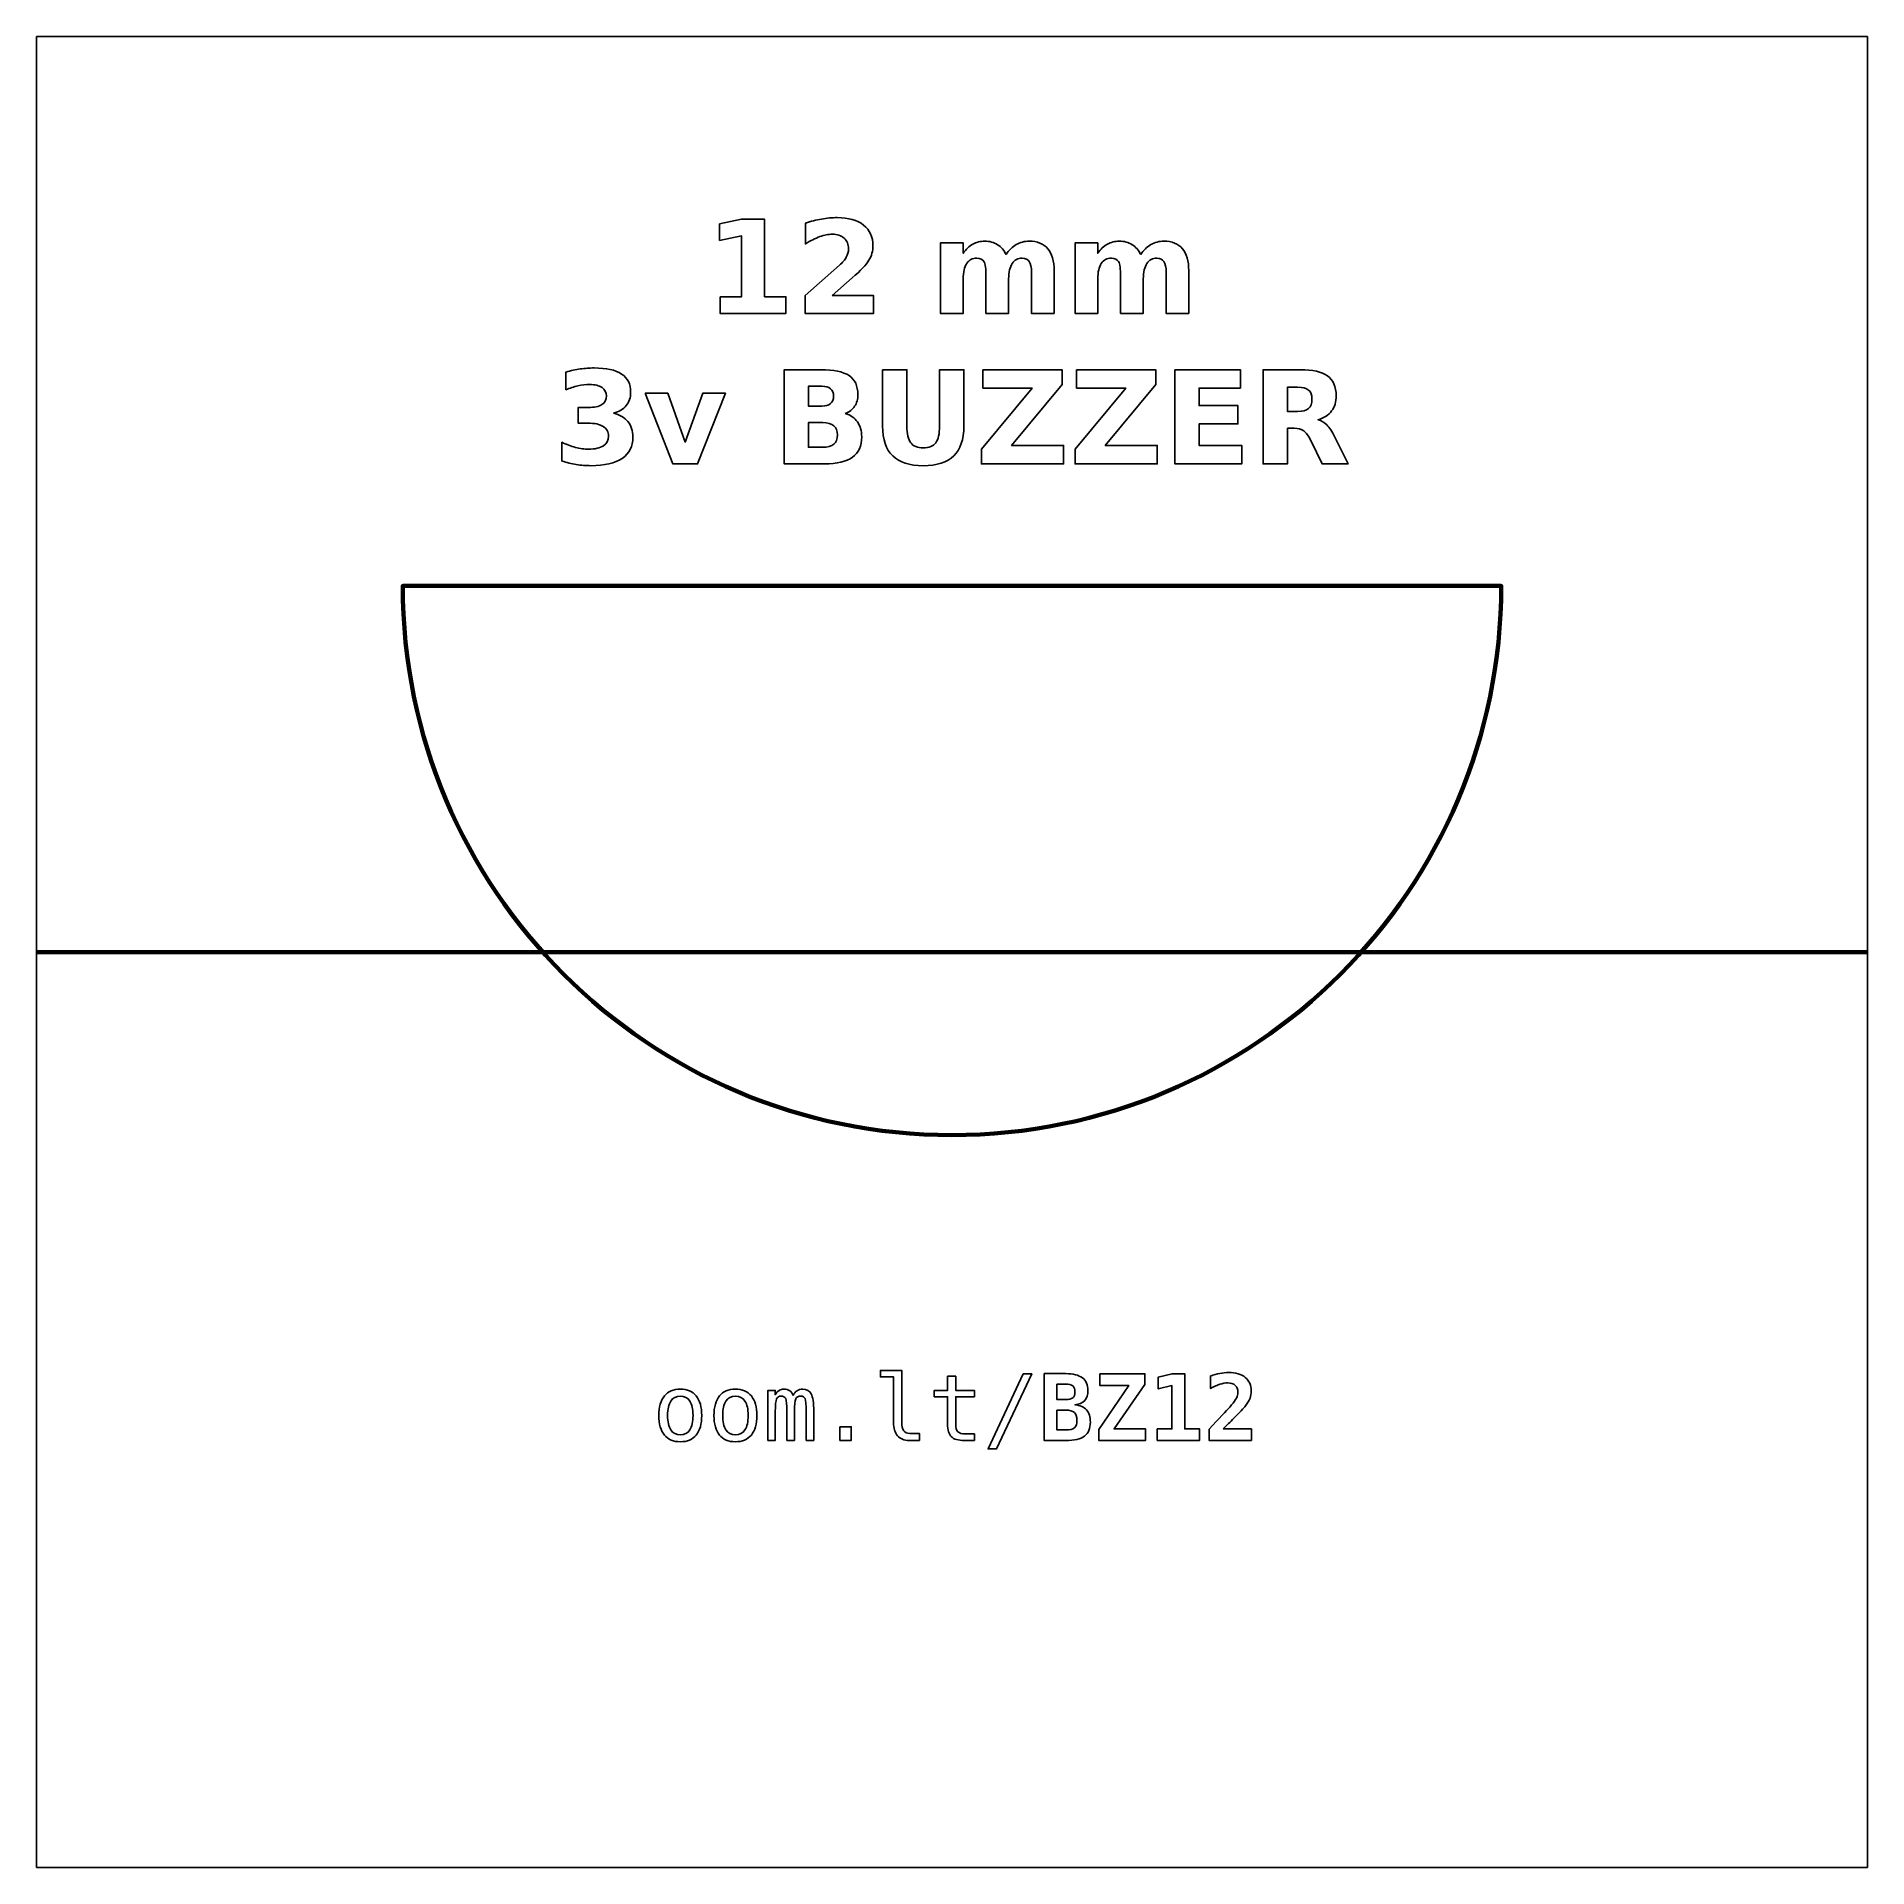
# Model space of a CAD drawing. Header units: centimetres. Extents: x -11.5 to -9.5, y -15.85 to -13.85.
import ezdxf

# ---------------------------------------------------------------- set-up
doc = ezdxf.new("R2010")
doc.units = ezdxf.units.CM
doc.header["$MEASUREMENT"] = 0
doc.layers.add('Layer 1', color=7, linetype='Continuous')

msp = doc.modelspace()

# ---------------------------------------------------------------- linework, layer by layer
at = {"layer": 'Layer 1', "color": 7}
msp.add_open_spline([(-11.5, -13.85), (-11.5, -13.85), (-9.5, -13.85), (-9.5, -13.85), (-9.5, -13.85), (-9.5, -13.85), (-9.5, -15.85), (-9.5, -15.85), (-9.5, -15.85), (-9.5, -15.85), (-11.5, -15.85), (-11.5, -15.85), (-11.5, -15.85), (-11.5, -15.85), (-11.5, -13.85), (-11.5, -13.85)], degree=3, knots=[0, 0, 0, 0, 0.25, 0.25, 0.25, 0.25, 0.5, 0.5, 0.5, 0.5, 0.75, 0.75, 0.75, 0.75, 1, 1, 1, 1], dxfattribs=at)
at = {"layer": 'Layer 1', "color": 250}
for points, knots in [([(-10.75327, -14.13415), (-10.75327, -14.13415), (-10.72984, -14.13415), (-10.72984, -14.13415), (-10.72984, -14.13415), (-10.72984, -14.13415), (-10.72984, -14.06766), (-10.72984, -14.06766), (-10.72984, -14.06766), (-10.72984, -14.06766), (-10.75388, -14.07263), (-10.75388, -14.07263), (-10.75388, -14.07263), (-10.75388, -14.07263), (-10.75388, -14.05456), (-10.75388, -14.05456), (-10.75388, -14.05456), (-10.75388, -14.05456), (-10.72998, -14.0496), (-10.72998, -14.0496), (-10.72998, -14.0496), (-10.72998, -14.0496), (-10.70477, -14.0496), (-10.70477, -14.0496), (-10.70477, -14.0496), (-10.70477, -14.0496), (-10.70477, -14.13415), (-10.70477, -14.13415), (-10.70477, -14.13415), (-10.70477, -14.13415), (-10.68135, -14.13415), (-10.68135, -14.13415), (-10.68135, -14.13415), (-10.68135, -14.13415), (-10.68135, -14.15247), (-10.68135, -14.15247), (-10.68135, -14.15247), (-10.68135, -14.15247), (-10.75327, -14.15247), (-10.75327, -14.15247), (-10.75327, -14.15247), (-10.75327, -14.15247), (-10.75327, -14.13415), (-10.75327, -14.13415)], [0, 0, 0, 0, 0.0909091, 0.0909091, 0.0909091, 0.0909091, 0.1818182, 0.1818182, 0.1818182, 0.1818182, 0.2727273, 0.2727273, 0.2727273, 0.2727273, 0.3636364, 0.3636364, 0.3636364, 0.3636364, 0.4545455, 0.4545455, 0.4545455, 0.4545455, 0.5454545, 0.5454545, 0.5454545, 0.5454545, 0.6363636, 0.6363636, 0.6363636, 0.6363636, 0.7272727, 0.7272727, 0.7272727, 0.7272727, 0.8181818, 0.8181818, 0.8181818, 0.8181818, 0.9090909, 0.9090909, 0.9090909, 0.9090909, 1, 1, 1, 1]), ([(-10.63095, -14.13297), (-10.63095, -14.13297), (-10.58567, -14.13297), (-10.58567, -14.13297), (-10.58567, -14.13297), (-10.58567, -14.13297), (-10.58567, -14.15247), (-10.58567, -14.15247), (-10.58567, -14.15247), (-10.58567, -14.15247), (-10.66044, -14.15247), (-10.66044, -14.15247), (-10.66044, -14.15247), (-10.66044, -14.15247), (-10.66044, -14.13297), (-10.66044, -14.13297), (-10.66044, -14.13297), (-10.66044, -14.13297), (-10.62288, -14.09984), (-10.62288, -14.09984), (-10.62288, -14.09984), (-10.61952, -14.0968), (-10.61705, -14.09384), (-10.61545, -14.09095), (-10.61545, -14.09095), (-10.61383, -14.08805), (-10.61303, -14.08504), (-10.61303, -14.08191), (-10.61303, -14.08191), (-10.61303, -14.07709), (-10.61465, -14.07321), (-10.61789, -14.07027), (-10.61789, -14.07027), (-10.62112, -14.06733), (-10.62542, -14.06588), (-10.63081, -14.06588), (-10.63081, -14.06588), (-10.63494, -14.06588), (-10.63946, -14.06677), (-10.64438, -14.06853), (-10.64438, -14.06853), (-10.64929, -14.0703), (-10.65456, -14.07293), (-10.66016, -14.07641), (-10.66016, -14.07641), (-10.66016, -14.07641), (-10.66016, -14.05381), (-10.66016, -14.05381), (-10.66016, -14.05381), (-10.65418, -14.05184), (-10.64828, -14.05033), (-10.64245, -14.0493), (-10.64245, -14.0493), (-10.63661, -14.04826), (-10.6309, -14.04774), (-10.62528, -14.04774), (-10.62528, -14.04774), (-10.61298, -14.04774), (-10.60341, -14.05045), (-10.59659, -14.05588), (-10.59659, -14.05588), (-10.58977, -14.06129), (-10.58636, -14.06884), (-10.58636, -14.07855), (-10.58636, -14.07855), (-10.58636, -14.08415), (-10.58781, -14.08937), (-10.59071, -14.09422), (-10.59071, -14.09422), (-10.5936, -14.09906), (-10.59969, -14.10555), (-10.60896, -14.11369), (-10.60896, -14.11369), (-10.60896, -14.11369), (-10.63095, -14.13297), (-10.63095, -14.13297)], [0, 0, 0, 0, 0.0526316, 0.0526316, 0.0526316, 0.0526316, 0.1052632, 0.1052632, 0.1052632, 0.1052632, 0.1578947, 0.1578947, 0.1578947, 0.1578947, 0.2105263, 0.2105263, 0.2105263, 0.2105263, 0.2631579, 0.2631579, 0.2631579, 0.2631579, 0.3157895, 0.3157895, 0.3157895, 0.3157895, 0.3684211, 0.3684211, 0.3684211, 0.3684211, 0.4210526, 0.4210526, 0.4210526, 0.4210526, 0.4736842, 0.4736842, 0.4736842, 0.4736842, 0.5263158, 0.5263158, 0.5263158, 0.5263158, 0.5789474, 0.5789474, 0.5789474, 0.5789474, 0.6315789, 0.6315789, 0.6315789, 0.6315789, 0.6842105, 0.6842105, 0.6842105, 0.6842105, 0.7368421, 0.7368421, 0.7368421, 0.7368421, 0.7894737, 0.7894737, 0.7894737, 0.7894737, 0.8421053, 0.8421053, 0.8421053, 0.8421053, 0.8947368, 0.8947368, 0.8947368, 0.8947368, 0.9473684, 0.9473684, 0.9473684, 0.9473684, 1, 1, 1, 1]), ([(-10.44092, -14.08812), (-10.43779, -14.08335), (-10.4341, -14.0797), (-10.42979, -14.07721), (-10.42979, -14.07721), (-10.42549, -14.07469), (-10.42079, -14.07345), (-10.41564, -14.07345), (-10.41564, -14.07345), (-10.40677, -14.07345), (-10.40002, -14.07618), (-10.39539, -14.08166), (-10.39539, -14.08166), (-10.39075, -14.08711), (-10.38842, -14.09506), (-10.38842, -14.10548), (-10.38842, -14.10548), (-10.38842, -14.10548), (-10.38842, -14.15247), (-10.38842, -14.15247), (-10.38842, -14.15247), (-10.38842, -14.15247), (-10.41324, -14.15247), (-10.41324, -14.15247), (-10.41324, -14.15247), (-10.41324, -14.15247), (-10.41324, -14.11223), (-10.41324, -14.11223), (-10.41324, -14.11223), (-10.41319, -14.11164), (-10.41317, -14.11103), (-10.41314, -14.11037), (-10.41314, -14.11037), (-10.41312, -14.10974), (-10.4131, -14.10882), (-10.4131, -14.10762), (-10.4131, -14.10762), (-10.4131, -14.10216), (-10.41389, -14.09819), (-10.41552, -14.09574), (-10.41552, -14.09574), (-10.41712, -14.09327), (-10.4197, -14.09205), (-10.42328, -14.09205), (-10.42328, -14.09205), (-10.42798, -14.09205), (-10.43158, -14.09398), (-10.43414, -14.09784), (-10.43414, -14.09784), (-10.43668, -14.10169), (-10.438, -14.10727), (-10.4381, -14.11458), (-10.4381, -14.11458), (-10.4381, -14.11458), (-10.4381, -14.15247), (-10.4381, -14.15247), (-10.4381, -14.15247), (-10.4381, -14.15247), (-10.46291, -14.15247), (-10.46291, -14.15247), (-10.46291, -14.15247), (-10.46291, -14.15247), (-10.46291, -14.11223), (-10.46291, -14.11223), (-10.46291, -14.11223), (-10.46291, -14.10369), (-10.46364, -14.09819), (-10.46512, -14.09574), (-10.46512, -14.09574), (-10.46658, -14.09327), (-10.46919, -14.09205), (-10.47295, -14.09205), (-10.47295, -14.09205), (-10.4777, -14.09205), (-10.48135, -14.094), (-10.48391, -14.09788), (-10.48391, -14.09788), (-10.48647, -14.10176), (-10.48777, -14.10729), (-10.48777, -14.11451), (-10.48777, -14.11451), (-10.48777, -14.11451), (-10.48777, -14.15247), (-10.48777, -14.15247), (-10.48777, -14.15247), (-10.48777, -14.15247), (-10.51258, -14.15247), (-10.51258, -14.15247), (-10.51258, -14.15247), (-10.51258, -14.15247), (-10.51258, -14.07531), (-10.51258, -14.07531), (-10.51258, -14.07531), (-10.51258, -14.07531), (-10.48777, -14.07531), (-10.48777, -14.07531), (-10.48777, -14.07531), (-10.48777, -14.07531), (-10.48777, -14.08662), (-10.48777, -14.08662), (-10.48777, -14.08662), (-10.48473, -14.08224), (-10.48125, -14.07898), (-10.47732, -14.07676), (-10.47732, -14.07676), (-10.4734, -14.07455), (-10.46907, -14.07345), (-10.46434, -14.07345), (-10.46434, -14.07345), (-10.45903, -14.07345), (-10.4543, -14.07474), (-10.45023, -14.07731), (-10.45023, -14.07731), (-10.44614, -14.07989), (-10.44303, -14.08349), (-10.44092, -14.08812)], [0, 0, 0, 0, 0.0344828, 0.0344828, 0.0344828, 0.0344828, 0.0689655, 0.0689655, 0.0689655, 0.0689655, 0.1034483, 0.1034483, 0.1034483, 0.1034483, 0.137931, 0.137931, 0.137931, 0.137931, 0.1724138, 0.1724138, 0.1724138, 0.1724138, 0.2068966, 0.2068966, 0.2068966, 0.2068966, 0.2413793, 0.2413793, 0.2413793, 0.2413793, 0.2758621, 0.2758621, 0.2758621, 0.2758621, 0.3103448, 0.3103448, 0.3103448, 0.3103448, 0.3448276, 0.3448276, 0.3448276, 0.3448276, 0.3793103, 0.3793103, 0.3793103, 0.3793103, 0.4137931, 0.4137931, 0.4137931, 0.4137931, 0.4482759, 0.4482759, 0.4482759, 0.4482759, 0.4827586, 0.4827586, 0.4827586, 0.4827586, 0.5172414, 0.5172414, 0.5172414, 0.5172414, 0.5517241, 0.5517241, 0.5517241, 0.5517241, 0.5862069, 0.5862069, 0.5862069, 0.5862069, 0.6206897, 0.6206897, 0.6206897, 0.6206897, 0.6551724, 0.6551724, 0.6551724, 0.6551724, 0.6896552, 0.6896552, 0.6896552, 0.6896552, 0.7241379, 0.7241379, 0.7241379, 0.7241379, 0.7586207, 0.7586207, 0.7586207, 0.7586207, 0.7931034, 0.7931034, 0.7931034, 0.7931034, 0.8275862, 0.8275862, 0.8275862, 0.8275862, 0.862069, 0.862069, 0.862069, 0.862069, 0.8965517, 0.8965517, 0.8965517, 0.8965517, 0.9310345, 0.9310345, 0.9310345, 0.9310345, 0.9655172, 0.9655172, 0.9655172, 0.9655172, 1, 1, 1, 1]), ([(-10.29388, -14.08812), (-10.29075, -14.08335), (-10.28706, -14.0797), (-10.28275, -14.07721), (-10.28275, -14.07721), (-10.27845, -14.07469), (-10.27375, -14.07345), (-10.2686, -14.07345), (-10.2686, -14.07345), (-10.25973, -14.07345), (-10.25298, -14.07618), (-10.24835, -14.08166), (-10.24835, -14.08166), (-10.24371, -14.08711), (-10.24138, -14.09506), (-10.24138, -14.10548), (-10.24138, -14.10548), (-10.24138, -14.10548), (-10.24138, -14.15247), (-10.24138, -14.15247), (-10.24138, -14.15247), (-10.24138, -14.15247), (-10.2662, -14.15247), (-10.2662, -14.15247), (-10.2662, -14.15247), (-10.2662, -14.15247), (-10.2662, -14.11223), (-10.2662, -14.11223), (-10.2662, -14.11223), (-10.26615, -14.11164), (-10.26613, -14.11103), (-10.2661, -14.11037), (-10.2661, -14.11037), (-10.26608, -14.10974), (-10.26606, -14.10882), (-10.26606, -14.10762), (-10.26606, -14.10762), (-10.26606, -14.10216), (-10.26685, -14.09819), (-10.26848, -14.09574), (-10.26848, -14.09574), (-10.27008, -14.09327), (-10.27266, -14.09205), (-10.27624, -14.09205), (-10.27624, -14.09205), (-10.28094, -14.09205), (-10.28454, -14.09398), (-10.2871, -14.09784), (-10.2871, -14.09784), (-10.28964, -14.10169), (-10.29096, -14.10727), (-10.29106, -14.11458), (-10.29106, -14.11458), (-10.29106, -14.11458), (-10.29106, -14.15247), (-10.29106, -14.15247), (-10.29106, -14.15247), (-10.29106, -14.15247), (-10.31587, -14.15247), (-10.31587, -14.15247), (-10.31587, -14.15247), (-10.31587, -14.15247), (-10.31587, -14.11223), (-10.31587, -14.11223), (-10.31587, -14.11223), (-10.31587, -14.10369), (-10.3166, -14.09819), (-10.31808, -14.09574), (-10.31808, -14.09574), (-10.31954, -14.09327), (-10.32215, -14.09205), (-10.32591, -14.09205), (-10.32591, -14.09205), (-10.33066, -14.09205), (-10.33431, -14.094), (-10.33687, -14.09788), (-10.33687, -14.09788), (-10.33943, -14.10176), (-10.34073, -14.10729), (-10.34073, -14.11451), (-10.34073, -14.11451), (-10.34073, -14.11451), (-10.34073, -14.15247), (-10.34073, -14.15247), (-10.34073, -14.15247), (-10.34073, -14.15247), (-10.36554, -14.15247), (-10.36554, -14.15247), (-10.36554, -14.15247), (-10.36554, -14.15247), (-10.36554, -14.07531), (-10.36554, -14.07531), (-10.36554, -14.07531), (-10.36554, -14.07531), (-10.34073, -14.07531), (-10.34073, -14.07531), (-10.34073, -14.07531), (-10.34073, -14.07531), (-10.34073, -14.08662), (-10.34073, -14.08662), (-10.34073, -14.08662), (-10.33769, -14.08224), (-10.33421, -14.07898), (-10.33028, -14.07676), (-10.33028, -14.07676), (-10.32636, -14.07455), (-10.32203, -14.07345), (-10.3173, -14.07345), (-10.3173, -14.07345), (-10.31199, -14.07345), (-10.30726, -14.07474), (-10.30319, -14.07731), (-10.30319, -14.07731), (-10.2991, -14.07989), (-10.29599, -14.08349), (-10.29388, -14.08812)], [0, 0, 0, 0, 0.0344828, 0.0344828, 0.0344828, 0.0344828, 0.0689655, 0.0689655, 0.0689655, 0.0689655, 0.1034483, 0.1034483, 0.1034483, 0.1034483, 0.137931, 0.137931, 0.137931, 0.137931, 0.1724138, 0.1724138, 0.1724138, 0.1724138, 0.2068966, 0.2068966, 0.2068966, 0.2068966, 0.2413793, 0.2413793, 0.2413793, 0.2413793, 0.2758621, 0.2758621, 0.2758621, 0.2758621, 0.3103448, 0.3103448, 0.3103448, 0.3103448, 0.3448276, 0.3448276, 0.3448276, 0.3448276, 0.3793103, 0.3793103, 0.3793103, 0.3793103, 0.4137931, 0.4137931, 0.4137931, 0.4137931, 0.4482759, 0.4482759, 0.4482759, 0.4482759, 0.4827586, 0.4827586, 0.4827586, 0.4827586, 0.5172414, 0.5172414, 0.5172414, 0.5172414, 0.5517241, 0.5517241, 0.5517241, 0.5517241, 0.5862069, 0.5862069, 0.5862069, 0.5862069, 0.6206897, 0.6206897, 0.6206897, 0.6206897, 0.6551724, 0.6551724, 0.6551724, 0.6551724, 0.6896552, 0.6896552, 0.6896552, 0.6896552, 0.7241379, 0.7241379, 0.7241379, 0.7241379, 0.7586207, 0.7586207, 0.7586207, 0.7586207, 0.7931034, 0.7931034, 0.7931034, 0.7931034, 0.8275862, 0.8275862, 0.8275862, 0.8275862, 0.862069, 0.862069, 0.862069, 0.862069, 0.8965517, 0.8965517, 0.8965517, 0.8965517, 0.9310345, 0.9310345, 0.9310345, 0.9310345, 0.9655172, 0.9655172, 0.9655172, 0.9655172, 1, 1, 1, 1]), ([(-10.86984, -14.26124), (-10.86292, -14.26303), (-10.85763, -14.26616), (-10.85403, -14.27058), (-10.85403, -14.27058), (-10.85043, -14.27502), (-10.84862, -14.28064), (-10.84862, -14.28749), (-10.84862, -14.28749), (-10.84862, -14.29769), (-10.85253, -14.30545), (-10.86033, -14.31077), (-10.86033, -14.31077), (-10.86814, -14.31606), (-10.87953, -14.31872), (-10.89451, -14.31872), (-10.89451, -14.31872), (-10.8998, -14.31872), (-10.90509, -14.3183), (-10.91041, -14.31745), (-10.91041, -14.31745), (-10.9157, -14.3166), (-10.92094, -14.31531), (-10.92614, -14.31362), (-10.92614, -14.31362), (-10.92614, -14.31362), (-10.92614, -14.29315), (-10.92614, -14.29315), (-10.92614, -14.29315), (-10.92118, -14.29562), (-10.91626, -14.29751), (-10.91137, -14.29878), (-10.91137, -14.29878), (-10.90648, -14.30002), (-10.90166, -14.30066), (-10.89693, -14.30066), (-10.89693, -14.30066), (-10.8899, -14.30066), (-10.88451, -14.29943), (-10.88077, -14.29701), (-10.88077, -14.29701), (-10.87703, -14.29457), (-10.87515, -14.29109), (-10.87515, -14.28652), (-10.87515, -14.28652), (-10.87515, -14.28184), (-10.87708, -14.27829), (-10.88091, -14.27589), (-10.88091, -14.27589), (-10.88475, -14.27347), (-10.89041, -14.27227), (-10.89789, -14.27227), (-10.89789, -14.27227), (-10.89789, -14.27227), (-10.9085, -14.27227), (-10.9085, -14.27227), (-10.9085, -14.27227), (-10.9085, -14.27227), (-10.9085, -14.25517), (-10.9085, -14.25517), (-10.9085, -14.25517), (-10.9085, -14.25517), (-10.89735, -14.25517), (-10.89735, -14.25517), (-10.89735, -14.25517), (-10.89067, -14.25517), (-10.88573, -14.25414), (-10.88247, -14.25204), (-10.88247, -14.25204), (-10.8792, -14.24995), (-10.87757, -14.24678), (-10.87757, -14.24252), (-10.87757, -14.24252), (-10.87757, -14.23857), (-10.87915, -14.23551), (-10.88232, -14.23337), (-10.88232, -14.23337), (-10.8855, -14.23121), (-10.88997, -14.23013), (-10.89575, -14.23013), (-10.89575, -14.23013), (-10.90003, -14.23013), (-10.90434, -14.2306), (-10.90871, -14.23156), (-10.90871, -14.23156), (-10.91306, -14.23252), (-10.91739, -14.23396), (-10.92172, -14.23584), (-10.92172, -14.23584), (-10.92172, -14.23584), (-10.92172, -14.21641), (-10.92172, -14.21641), (-10.92172, -14.21641), (-10.91647, -14.21493), (-10.9113, -14.21383), (-10.90615, -14.2131), (-10.90615, -14.2131), (-10.901, -14.21237), (-10.89597, -14.21199), (-10.891, -14.21199), (-10.891, -14.21199), (-10.87764, -14.21199), (-10.86763, -14.21418), (-10.86099, -14.21858), (-10.86099, -14.21858), (-10.85436, -14.22295), (-10.85105, -14.22956), (-10.85105, -14.23838), (-10.85105, -14.23838), (-10.85105, -14.24438), (-10.85262, -14.24932), (-10.8558, -14.25315), (-10.8558, -14.25315), (-10.85897, -14.25698), (-10.86365, -14.25969), (-10.86984, -14.26124)], [0, 0, 0, 0, 0.0344828, 0.0344828, 0.0344828, 0.0344828, 0.0689655, 0.0689655, 0.0689655, 0.0689655, 0.1034483, 0.1034483, 0.1034483, 0.1034483, 0.137931, 0.137931, 0.137931, 0.137931, 0.1724138, 0.1724138, 0.1724138, 0.1724138, 0.2068966, 0.2068966, 0.2068966, 0.2068966, 0.2413793, 0.2413793, 0.2413793, 0.2413793, 0.2758621, 0.2758621, 0.2758621, 0.2758621, 0.3103448, 0.3103448, 0.3103448, 0.3103448, 0.3448276, 0.3448276, 0.3448276, 0.3448276, 0.3793103, 0.3793103, 0.3793103, 0.3793103, 0.4137931, 0.4137931, 0.4137931, 0.4137931, 0.4482759, 0.4482759, 0.4482759, 0.4482759, 0.4827586, 0.4827586, 0.4827586, 0.4827586, 0.5172414, 0.5172414, 0.5172414, 0.5172414, 0.5517241, 0.5517241, 0.5517241, 0.5517241, 0.5862069, 0.5862069, 0.5862069, 0.5862069, 0.6206897, 0.6206897, 0.6206897, 0.6206897, 0.6551724, 0.6551724, 0.6551724, 0.6551724, 0.6896552, 0.6896552, 0.6896552, 0.6896552, 0.7241379, 0.7241379, 0.7241379, 0.7241379, 0.7586207, 0.7586207, 0.7586207, 0.7586207, 0.7931034, 0.7931034, 0.7931034, 0.7931034, 0.8275862, 0.8275862, 0.8275862, 0.8275862, 0.862069, 0.862069, 0.862069, 0.862069, 0.8965517, 0.8965517, 0.8965517, 0.8965517, 0.9310345, 0.9310345, 0.9310345, 0.9310345, 0.9655172, 0.9655172, 0.9655172, 0.9655172, 1, 1, 1, 1]), ([(-10.61654, -14.26166), (-10.61085, -14.26331), (-10.60643, -14.26637), (-10.6033, -14.27084), (-10.6033, -14.27084), (-10.60017, -14.27528), (-10.59862, -14.28076), (-10.59862, -14.28723), (-10.59862, -14.28723), (-10.59862, -14.29715), (-10.60199, -14.30454), (-10.60869, -14.30941), (-10.60869, -14.30941), (-10.61539, -14.31427), (-10.6256, -14.31672), (-10.63929, -14.31672), (-10.63929, -14.31672), (-10.63929, -14.31672), (-10.68331, -14.31672), (-10.68331, -14.31672), (-10.68331, -14.31672), (-10.68331, -14.31672), (-10.68331, -14.21385), (-10.68331, -14.21385), (-10.68331, -14.21385), (-10.68331, -14.21385), (-10.64349, -14.21385), (-10.64349, -14.21385), (-10.64349, -14.21385), (-10.6292, -14.21385), (-10.61885, -14.21601), (-10.61245, -14.22032), (-10.61245, -14.22032), (-10.60603, -14.22465), (-10.60283, -14.23156), (-10.60283, -14.24106), (-10.60283, -14.24106), (-10.60283, -14.24607), (-10.60401, -14.25033), (-10.60634, -14.25386), (-10.60634, -14.25386), (-10.60869, -14.25736), (-10.61207, -14.25997), (-10.61654, -14.26166)], [0, 0, 0, 0, 0.0909091, 0.0909091, 0.0909091, 0.0909091, 0.1818182, 0.1818182, 0.1818182, 0.1818182, 0.2727273, 0.2727273, 0.2727273, 0.2727273, 0.3636364, 0.3636364, 0.3636364, 0.3636364, 0.4545455, 0.4545455, 0.4545455, 0.4545455, 0.5454545, 0.5454545, 0.5454545, 0.5454545, 0.6363636, 0.6363636, 0.6363636, 0.6363636, 0.7272727, 0.7272727, 0.7272727, 0.7272727, 0.8181818, 0.8181818, 0.8181818, 0.8181818, 0.9090909, 0.9090909, 0.9090909, 0.9090909, 1, 1, 1, 1]), ([(-10.57576, -14.21385), (-10.57576, -14.21385), (-10.54923, -14.21385), (-10.54923, -14.21385), (-10.54923, -14.21385), (-10.54923, -14.21385), (-10.54923, -14.27552), (-10.54923, -14.27552), (-10.54923, -14.27552), (-10.54923, -14.28401), (-10.54785, -14.2901), (-10.54507, -14.29374), (-10.54507, -14.29374), (-10.54229, -14.29739), (-10.53776, -14.29922), (-10.53145, -14.29922), (-10.53145, -14.29922), (-10.5251, -14.29922), (-10.52054, -14.29739), (-10.51777, -14.29374), (-10.51777, -14.29374), (-10.51499, -14.2901), (-10.5136, -14.28401), (-10.5136, -14.27552), (-10.5136, -14.27552), (-10.5136, -14.27552), (-10.5136, -14.21385), (-10.5136, -14.21385), (-10.5136, -14.21385), (-10.5136, -14.21385), (-10.48707, -14.21385), (-10.48707, -14.21385), (-10.48707, -14.21385), (-10.48707, -14.21385), (-10.48707, -14.27552), (-10.48707, -14.27552), (-10.48707, -14.27552), (-10.48707, -14.29007), (-10.49072, -14.30092), (-10.49803, -14.30804), (-10.49803, -14.30804), (-10.50532, -14.31517), (-10.51647, -14.31872), (-10.53145, -14.31872), (-10.53145, -14.31872), (-10.54639, -14.31872), (-10.55751, -14.31517), (-10.5648, -14.30804), (-10.5648, -14.30804), (-10.57212, -14.30092), (-10.57576, -14.29007), (-10.57576, -14.27552), (-10.57576, -14.27552), (-10.57576, -14.27552), (-10.57576, -14.21385), (-10.57576, -14.21385)], [0, 0, 0, 0, 0.0714286, 0.0714286, 0.0714286, 0.0714286, 0.1428571, 0.1428571, 0.1428571, 0.1428571, 0.2142857, 0.2142857, 0.2142857, 0.2142857, 0.2857143, 0.2857143, 0.2857143, 0.2857143, 0.3571429, 0.3571429, 0.3571429, 0.3571429, 0.4285714, 0.4285714, 0.4285714, 0.4285714, 0.5, 0.5, 0.5, 0.5, 0.5714286, 0.5714286, 0.5714286, 0.5714286, 0.6428571, 0.6428571, 0.6428571, 0.6428571, 0.7142857, 0.7142857, 0.7142857, 0.7142857, 0.7857143, 0.7857143, 0.7857143, 0.7857143, 0.8571429, 0.8571429, 0.8571429, 0.8571429, 0.9285714, 0.9285714, 0.9285714, 0.9285714, 1, 1, 1, 1]), ([(-10.46621, -14.21385), (-10.46621, -14.21385), (-10.37971, -14.21385), (-10.37971, -14.21385), (-10.37971, -14.21385), (-10.37971, -14.21385), (-10.37971, -14.22991), (-10.37971, -14.22991), (-10.37971, -14.22991), (-10.37971, -14.22991), (-10.43491, -14.29666), (-10.43491, -14.29666), (-10.43491, -14.29666), (-10.43491, -14.29666), (-10.37814, -14.29666), (-10.37814, -14.29666), (-10.37814, -14.29666), (-10.37814, -14.29666), (-10.37814, -14.31672), (-10.37814, -14.31672), (-10.37814, -14.31672), (-10.37814, -14.31672), (-10.46779, -14.31672), (-10.46779, -14.31672), (-10.46779, -14.31672), (-10.46779, -14.31672), (-10.46779, -14.30066), (-10.46779, -14.30066), (-10.46779, -14.30066), (-10.46779, -14.30066), (-10.41259, -14.23391), (-10.41259, -14.23391), (-10.41259, -14.23391), (-10.41259, -14.23391), (-10.46621, -14.23391), (-10.46621, -14.23391), (-10.46621, -14.23391), (-10.46621, -14.23391), (-10.46621, -14.21385), (-10.46621, -14.21385)], [0, 0, 0, 0, 0.1, 0.1, 0.1, 0.1, 0.2, 0.2, 0.2, 0.2, 0.3, 0.3, 0.3, 0.3, 0.4, 0.4, 0.4, 0.4, 0.5, 0.5, 0.5, 0.5, 0.6, 0.6, 0.6, 0.6, 0.7, 0.7, 0.7, 0.7, 0.8, 0.8, 0.8, 0.8, 0.9, 0.9, 0.9, 0.9, 1, 1, 1, 1]), ([(-10.36388, -14.21385), (-10.36388, -14.21385), (-10.27738, -14.21385), (-10.27738, -14.21385), (-10.27738, -14.21385), (-10.27738, -14.21385), (-10.27738, -14.22991), (-10.27738, -14.22991), (-10.27738, -14.22991), (-10.27738, -14.22991), (-10.33258, -14.29666), (-10.33258, -14.29666), (-10.33258, -14.29666), (-10.33258, -14.29666), (-10.27581, -14.29666), (-10.27581, -14.29666), (-10.27581, -14.29666), (-10.27581, -14.29666), (-10.27581, -14.31672), (-10.27581, -14.31672), (-10.27581, -14.31672), (-10.27581, -14.31672), (-10.36546, -14.31672), (-10.36546, -14.31672), (-10.36546, -14.31672), (-10.36546, -14.31672), (-10.36546, -14.30066), (-10.36546, -14.30066), (-10.36546, -14.30066), (-10.36546, -14.30066), (-10.31026, -14.23391), (-10.31026, -14.23391), (-10.31026, -14.23391), (-10.31026, -14.23391), (-10.36388, -14.23391), (-10.36388, -14.23391), (-10.36388, -14.23391), (-10.36388, -14.23391), (-10.36388, -14.21385), (-10.36388, -14.21385)], [0, 0, 0, 0, 0.1, 0.1, 0.1, 0.1, 0.2, 0.2, 0.2, 0.2, 0.3, 0.3, 0.3, 0.3, 0.4, 0.4, 0.4, 0.4, 0.5, 0.5, 0.5, 0.5, 0.6, 0.6, 0.6, 0.6, 0.7, 0.7, 0.7, 0.7, 0.8, 0.8, 0.8, 0.8, 0.9, 0.9, 0.9, 0.9, 1, 1, 1, 1]), ([(-10.25652, -14.21385), (-10.25652, -14.21385), (-10.18493, -14.21385), (-10.18493, -14.21385), (-10.18493, -14.21385), (-10.18493, -14.21385), (-10.18493, -14.23391), (-10.18493, -14.23391), (-10.18493, -14.23391), (-10.18493, -14.23391), (-10.22999, -14.23391), (-10.22999, -14.23391), (-10.22999, -14.23391), (-10.22999, -14.23391), (-10.22999, -14.25306), (-10.22999, -14.25306), (-10.22999, -14.25306), (-10.22999, -14.25306), (-10.18764, -14.25306), (-10.18764, -14.25306), (-10.18764, -14.25306), (-10.18764, -14.25306), (-10.18764, -14.27312), (-10.18764, -14.27312), (-10.18764, -14.27312), (-10.18764, -14.27312), (-10.22999, -14.27312), (-10.22999, -14.27312), (-10.22999, -14.27312), (-10.22999, -14.27312), (-10.22999, -14.29666), (-10.22999, -14.29666), (-10.22999, -14.29666), (-10.22999, -14.29666), (-10.18343, -14.29666), (-10.18343, -14.29666), (-10.18343, -14.29666), (-10.18343, -14.29666), (-10.18343, -14.31672), (-10.18343, -14.31672), (-10.18343, -14.31672), (-10.18343, -14.31672), (-10.25652, -14.31672), (-10.25652, -14.31672), (-10.25652, -14.31672), (-10.25652, -14.31672), (-10.25652, -14.21385), (-10.25652, -14.21385)], [0, 0, 0, 0, 0.0833333, 0.0833333, 0.0833333, 0.0833333, 0.1666667, 0.1666667, 0.1666667, 0.1666667, 0.25, 0.25, 0.25, 0.25, 0.3333333, 0.3333333, 0.3333333, 0.3333333, 0.4166667, 0.4166667, 0.4166667, 0.4166667, 0.5, 0.5, 0.5, 0.5, 0.5833333, 0.5833333, 0.5833333, 0.5833333, 0.6666667, 0.6666667, 0.6666667, 0.6666667, 0.75, 0.75, 0.75, 0.75, 0.8333333, 0.8333333, 0.8333333, 0.8333333, 0.9166667, 0.9166667, 0.9166667, 0.9166667, 1, 1, 1, 1]), ([(-10.13359, -14.2778), (-10.13359, -14.2778), (-10.13359, -14.31672), (-10.13359, -14.31672), (-10.13359, -14.31672), (-10.13359, -14.31672), (-10.16012, -14.31672), (-10.16012, -14.31672), (-10.16012, -14.31672), (-10.16012, -14.31672), (-10.16012, -14.21385), (-10.16012, -14.21385), (-10.16012, -14.21385), (-10.16012, -14.21385), (-10.1196, -14.21385), (-10.1196, -14.21385), (-10.1196, -14.21385), (-10.10605, -14.21385), (-10.0961, -14.21613), (-10.0898, -14.22067), (-10.0898, -14.22067), (-10.08348, -14.22521), (-10.08032, -14.23241), (-10.08032, -14.24224), (-10.08032, -14.24224), (-10.08032, -14.24903), (-10.08197, -14.25463), (-10.08524, -14.25898), (-10.08524, -14.25898), (-10.08853, -14.26336), (-10.09349, -14.26658), (-10.1001, -14.26863), (-10.1001, -14.26863), (-10.09648, -14.26947), (-10.09321, -14.27133), (-10.09034, -14.27425), (-10.09034, -14.27425), (-10.08747, -14.27716), (-10.08458, -14.28158), (-10.08164, -14.28751), (-10.08164, -14.28751), (-10.08164, -14.28751), (-10.06722, -14.31672), (-10.06722, -14.31672), (-10.06722, -14.31672), (-10.06722, -14.31672), (-10.09549, -14.31672), (-10.09549, -14.31672), (-10.09549, -14.31672), (-10.09549, -14.31672), (-10.10803, -14.29116), (-10.10803, -14.29116), (-10.10803, -14.29116), (-10.11054, -14.28603), (-10.11311, -14.2825), (-10.11572, -14.28062), (-10.11572, -14.28062), (-10.11831, -14.27874), (-10.12176, -14.2778), (-10.12609, -14.2778), (-10.12609, -14.2778), (-10.12609, -14.2778), (-10.13359, -14.2778), (-10.13359, -14.2778)], [0, 0, 0, 0, 0.0625, 0.0625, 0.0625, 0.0625, 0.125, 0.125, 0.125, 0.125, 0.1875, 0.1875, 0.1875, 0.1875, 0.25, 0.25, 0.25, 0.25, 0.3125, 0.3125, 0.3125, 0.3125, 0.375, 0.375, 0.375, 0.375, 0.4375, 0.4375, 0.4375, 0.4375, 0.5, 0.5, 0.5, 0.5, 0.5625, 0.5625, 0.5625, 0.5625, 0.625, 0.625, 0.625, 0.625, 0.6875, 0.6875, 0.6875, 0.6875, 0.75, 0.75, 0.75, 0.75, 0.8125, 0.8125, 0.8125, 0.8125, 0.875, 0.875, 0.875, 0.875, 0.9375, 0.9375, 0.9375, 0.9375, 1, 1, 1, 1]), ([(-10.83524, -14.23956), (-10.83524, -14.23956), (-10.81057, -14.23956), (-10.81057, -14.23956), (-10.81057, -14.23956), (-10.81057, -14.23956), (-10.79135, -14.29287), (-10.79135, -14.29287), (-10.79135, -14.29287), (-10.79135, -14.29287), (-10.77221, -14.23956), (-10.77221, -14.23956), (-10.77221, -14.23956), (-10.77221, -14.23956), (-10.74747, -14.23956), (-10.74747, -14.23956), (-10.74747, -14.23956), (-10.74747, -14.23956), (-10.77786, -14.31672), (-10.77786, -14.31672), (-10.77786, -14.31672), (-10.77786, -14.31672), (-10.80492, -14.31672), (-10.80492, -14.31672), (-10.80492, -14.31672), (-10.80492, -14.31672), (-10.83524, -14.23956), (-10.83524, -14.23956)], [0, 0, 0, 0, 0.1428571, 0.1428571, 0.1428571, 0.1428571, 0.2857143, 0.2857143, 0.2857143, 0.2857143, 0.4285714, 0.4285714, 0.4285714, 0.4285714, 0.5714286, 0.5714286, 0.5714286, 0.5714286, 0.7142857, 0.7142857, 0.7142857, 0.7142857, 0.8571429, 0.8571429, 0.8571429, 0.8571429, 1, 1, 1, 1]), ([(-10.64211, -14.25367), (-10.63792, -14.25367), (-10.63475, -14.25275), (-10.63261, -14.25092), (-10.63261, -14.25092), (-10.63044, -14.24908), (-10.62936, -14.24638), (-10.62936, -14.24278), (-10.62936, -14.24278), (-10.62936, -14.23925), (-10.63044, -14.23657), (-10.63261, -14.23471), (-10.63261, -14.23471), (-10.63475, -14.23285), (-10.63792, -14.23191), (-10.64211, -14.23191), (-10.64211, -14.23191), (-10.64211, -14.23191), (-10.65678, -14.23191), (-10.65678, -14.23191), (-10.65678, -14.23191), (-10.65678, -14.23191), (-10.65678, -14.25367), (-10.65678, -14.25367), (-10.65678, -14.25367), (-10.65678, -14.25367), (-10.64211, -14.25367), (-10.64211, -14.25367)], [0, 0, 0, 0, 0.1428571, 0.1428571, 0.1428571, 0.1428571, 0.2857143, 0.2857143, 0.2857143, 0.2857143, 0.4285714, 0.4285714, 0.4285714, 0.4285714, 0.5714286, 0.5714286, 0.5714286, 0.5714286, 0.7142857, 0.7142857, 0.7142857, 0.7142857, 0.8571429, 0.8571429, 0.8571429, 0.8571429, 1, 1, 1, 1]), ([(-10.12242, -14.25948), (-10.11687, -14.25948), (-10.11287, -14.25844), (-10.11047, -14.25637), (-10.11047, -14.25637), (-10.10805, -14.2543), (-10.10685, -14.25089), (-10.10685, -14.24616), (-10.10685, -14.24616), (-10.10685, -14.24148), (-10.10805, -14.23812), (-10.11047, -14.2361), (-10.11047, -14.2361), (-10.11287, -14.23408), (-10.11687, -14.23307), (-10.12242, -14.23307), (-10.12242, -14.23307), (-10.12242, -14.23307), (-10.13359, -14.23307), (-10.13359, -14.23307), (-10.13359, -14.23307), (-10.13359, -14.23307), (-10.13359, -14.25948), (-10.13359, -14.25948), (-10.13359, -14.25948), (-10.13359, -14.25948), (-10.12242, -14.25948), (-10.12242, -14.25948)], [0, 0, 0, 0, 0.1428571, 0.1428571, 0.1428571, 0.1428571, 0.2857143, 0.2857143, 0.2857143, 0.2857143, 0.4285714, 0.4285714, 0.4285714, 0.4285714, 0.5714286, 0.5714286, 0.5714286, 0.5714286, 0.7142857, 0.7142857, 0.7142857, 0.7142857, 0.8571429, 0.8571429, 0.8571429, 0.8571429, 1, 1, 1, 1]), ([(-10.64121, -14.29866), (-10.63587, -14.29866), (-10.63188, -14.29753), (-10.62917, -14.29529), (-10.62917, -14.29529), (-10.62649, -14.29304), (-10.62515, -14.28963), (-10.62515, -14.28509), (-10.62515, -14.28509), (-10.62515, -14.28064), (-10.62649, -14.2773), (-10.62915, -14.27507), (-10.62915, -14.27507), (-10.63181, -14.27283), (-10.63583, -14.27173), (-10.64121, -14.27173), (-10.64121, -14.27173), (-10.64121, -14.27173), (-10.65678, -14.27173), (-10.65678, -14.27173), (-10.65678, -14.27173), (-10.65678, -14.27173), (-10.65678, -14.29866), (-10.65678, -14.29866), (-10.65678, -14.29866), (-10.65678, -14.29866), (-10.64121, -14.29866), (-10.64121, -14.29866)], [0, 0, 0, 0, 0.1428571, 0.1428571, 0.1428571, 0.1428571, 0.2857143, 0.2857143, 0.2857143, 0.2857143, 0.4285714, 0.4285714, 0.4285714, 0.4285714, 0.5714286, 0.5714286, 0.5714286, 0.5714286, 0.7142857, 0.7142857, 0.7142857, 0.7142857, 0.8571429, 0.8571429, 0.8571429, 0.8571429, 1, 1, 1, 1]), ([(-10.55487, -15.3638), (-10.55487, -15.36784), (-10.55413, -15.37087), (-10.55265, -15.37292), (-10.55265, -15.37292), (-10.55117, -15.37497), (-10.54898, -15.376), (-10.54608, -15.376), (-10.54608, -15.376), (-10.54608, -15.376), (-10.53558, -15.376), (-10.53558, -15.376), (-10.53558, -15.376), (-10.53558, -15.376), (-10.53558, -15.38362), (-10.53558, -15.38362), (-10.53558, -15.38362), (-10.53558, -15.38362), (-10.54695, -15.38362), (-10.54695, -15.38362), (-10.54695, -15.38362), (-10.55233, -15.38362), (-10.55648, -15.38189), (-10.55943, -15.37844), (-10.55943, -15.37844), (-10.56238, -15.37499), (-10.56385, -15.3701), (-10.56385, -15.3638), (-10.56385, -15.3638), (-10.56385, -15.3638), (-10.56385, -15.31413), (-10.56385, -15.31413), (-10.56385, -15.31413), (-10.56385, -15.31413), (-10.57825, -15.31413), (-10.57825, -15.31413), (-10.57825, -15.31413), (-10.57825, -15.31413), (-10.57825, -15.3071), (-10.57825, -15.3071), (-10.57825, -15.3071), (-10.57825, -15.3071), (-10.55487, -15.3071), (-10.55487, -15.3071), (-10.55487, -15.3071), (-10.55487, -15.3071), (-10.55487, -15.3638), (-10.55487, -15.3638)], [0, 0, 0, 0, 0.0833333, 0.0833333, 0.0833333, 0.0833333, 0.1666667, 0.1666667, 0.1666667, 0.1666667, 0.25, 0.25, 0.25, 0.25, 0.3333333, 0.3333333, 0.3333333, 0.3333333, 0.4166667, 0.4166667, 0.4166667, 0.4166667, 0.5, 0.5, 0.5, 0.5, 0.5833333, 0.5833333, 0.5833333, 0.5833333, 0.6666667, 0.6666667, 0.6666667, 0.6666667, 0.75, 0.75, 0.75, 0.75, 0.8333333, 0.8333333, 0.8333333, 0.8333333, 0.9166667, 0.9166667, 0.9166667, 0.9166667, 1, 1, 1, 1]), ([(-10.49587, -15.3134), (-10.49587, -15.3134), (-10.49587, -15.32893), (-10.49587, -15.32893), (-10.49587, -15.32893), (-10.49587, -15.32893), (-10.47545, -15.32893), (-10.47545, -15.32893), (-10.47545, -15.32893), (-10.47545, -15.32893), (-10.47545, -15.33592), (-10.47545, -15.33592), (-10.47545, -15.33592), (-10.47545, -15.33592), (-10.49587, -15.33592), (-10.49587, -15.33592), (-10.49587, -15.33592), (-10.49587, -15.33592), (-10.49587, -15.3656), (-10.49587, -15.3656), (-10.49587, -15.3656), (-10.49587, -15.36964), (-10.49511, -15.37245), (-10.49357, -15.37404), (-10.49357, -15.37404), (-10.49204, -15.37564), (-10.48937, -15.37644), (-10.48557, -15.37644), (-10.48557, -15.37644), (-10.48557, -15.37644), (-10.47545, -15.37644), (-10.47545, -15.37644), (-10.47545, -15.37644), (-10.47545, -15.37644), (-10.47545, -15.38362), (-10.47545, -15.38362), (-10.47545, -15.38362), (-10.47545, -15.38362), (-10.48644, -15.38362), (-10.48644, -15.38362), (-10.48644, -15.38362), (-10.49319, -15.38362), (-10.49794, -15.38227), (-10.50071, -15.37957), (-10.50071, -15.37957), (-10.50347, -15.37687), (-10.50486, -15.3722), (-10.50486, -15.3656), (-10.50486, -15.3656), (-10.50486, -15.3656), (-10.50486, -15.33592), (-10.50486, -15.33592), (-10.50486, -15.33592), (-10.50486, -15.33592), (-10.51946, -15.33592), (-10.51946, -15.33592), (-10.51946, -15.33592), (-10.51946, -15.33592), (-10.51946, -15.32893), (-10.51946, -15.32893), (-10.51946, -15.32893), (-10.51946, -15.32893), (-10.50486, -15.32893), (-10.50486, -15.32893), (-10.50486, -15.32893), (-10.50486, -15.32893), (-10.50486, -15.3134), (-10.50486, -15.3134), (-10.50486, -15.3134), (-10.50486, -15.3134), (-10.49587, -15.3134), (-10.49587, -15.3134)], [0, 0, 0, 0, 0.0555556, 0.0555556, 0.0555556, 0.0555556, 0.1111111, 0.1111111, 0.1111111, 0.1111111, 0.1666667, 0.1666667, 0.1666667, 0.1666667, 0.2222222, 0.2222222, 0.2222222, 0.2222222, 0.2777778, 0.2777778, 0.2777778, 0.2777778, 0.3333333, 0.3333333, 0.3333333, 0.3333333, 0.3888889, 0.3888889, 0.3888889, 0.3888889, 0.4444444, 0.4444444, 0.4444444, 0.4444444, 0.5, 0.5, 0.5, 0.5, 0.5555556, 0.5555556, 0.5555556, 0.5555556, 0.6111111, 0.6111111, 0.6111111, 0.6111111, 0.6666667, 0.6666667, 0.6666667, 0.6666667, 0.7222222, 0.7222222, 0.7222222, 0.7222222, 0.7777778, 0.7777778, 0.7777778, 0.7777778, 0.8333333, 0.8333333, 0.8333333, 0.8333333, 0.8888889, 0.8888889, 0.8888889, 0.8888889, 0.9444444, 0.9444444, 0.9444444, 0.9444444, 1, 1, 1, 1]), ([(-10.42223, -15.31071), (-10.42223, -15.31071), (-10.41294, -15.31071), (-10.41294, -15.31071), (-10.41294, -15.31071), (-10.41294, -15.31071), (-10.45133, -15.3929), (-10.45133, -15.3929), (-10.45133, -15.3929), (-10.45133, -15.3929), (-10.46067, -15.3929), (-10.46067, -15.3929), (-10.46067, -15.3929), (-10.46067, -15.3929), (-10.42223, -15.31071), (-10.42223, -15.31071)], [0, 0, 0, 0, 0.25, 0.25, 0.25, 0.25, 0.5, 0.5, 0.5, 0.5, 0.75, 0.75, 0.75, 0.75, 1, 1, 1, 1]), ([(-10.39934, -15.31061), (-10.39934, -15.31061), (-10.37585, -15.31061), (-10.37585, -15.31061), (-10.37585, -15.31061), (-10.36774, -15.31061), (-10.36165, -15.31215), (-10.35757, -15.31523), (-10.35757, -15.31523), (-10.35348, -15.3183), (-10.35143, -15.3229), (-10.35143, -15.32901), (-10.35143, -15.32901), (-10.35143, -15.33372), (-10.35263, -15.33737), (-10.35505, -15.34), (-10.35505, -15.34), (-10.35745, -15.34265), (-10.36099, -15.34417), (-10.36564, -15.3446), (-10.36564, -15.3446), (-10.36007, -15.34515), (-10.35589, -15.34702), (-10.35307, -15.35022), (-10.35307, -15.35022), (-10.35025, -15.3534), (-10.34885, -15.35787), (-10.34885, -15.3636), (-10.34885, -15.3636), (-10.34885, -15.37064), (-10.35097, -15.37572), (-10.3552, -15.37889), (-10.3552, -15.37889), (-10.35944, -15.38204), (-10.36632, -15.38362), (-10.37585, -15.38362), (-10.37585, -15.38362), (-10.37585, -15.38362), (-10.39934, -15.38362), (-10.39934, -15.38362), (-10.39934, -15.38362), (-10.39934, -15.38362), (-10.39934, -15.31061), (-10.39934, -15.31061)], [0, 0, 0, 0, 0.0909091, 0.0909091, 0.0909091, 0.0909091, 0.1818182, 0.1818182, 0.1818182, 0.1818182, 0.2727273, 0.2727273, 0.2727273, 0.2727273, 0.3636364, 0.3636364, 0.3636364, 0.3636364, 0.4545455, 0.4545455, 0.4545455, 0.4545455, 0.5454545, 0.5454545, 0.5454545, 0.5454545, 0.6363636, 0.6363636, 0.6363636, 0.6363636, 0.7272727, 0.7272727, 0.7272727, 0.7272727, 0.8181818, 0.8181818, 0.8181818, 0.8181818, 0.9090909, 0.9090909, 0.9090909, 0.9090909, 1, 1, 1, 1]), ([(-10.33855, -15.31071), (-10.33855, -15.31071), (-10.28922, -15.31071), (-10.28922, -15.31071), (-10.28922, -15.31071), (-10.28922, -15.31071), (-10.28922, -15.32263), (-10.28922, -15.32263), (-10.28922, -15.32263), (-10.28922, -15.32263), (-10.32301, -15.37092), (-10.32301, -15.37092), (-10.32301, -15.37092), (-10.32301, -15.37092), (-10.28854, -15.37092), (-10.28854, -15.37092), (-10.28854, -15.37092), (-10.28854, -15.37092), (-10.28854, -15.38362), (-10.28854, -15.38362), (-10.28854, -15.38362), (-10.28854, -15.38362), (-10.33961, -15.38362), (-10.33961, -15.38362), (-10.33961, -15.38362), (-10.33961, -15.38362), (-10.33961, -15.3717), (-10.33961, -15.3717), (-10.33961, -15.3717), (-10.33961, -15.3717), (-10.30686, -15.32341), (-10.30686, -15.32341), (-10.30686, -15.32341), (-10.30686, -15.32341), (-10.33855, -15.32341), (-10.33855, -15.32341), (-10.33855, -15.32341), (-10.33855, -15.32341), (-10.33855, -15.31071), (-10.33855, -15.31071)], [0, 0, 0, 0, 0.1, 0.1, 0.1, 0.1, 0.2, 0.2, 0.2, 0.2, 0.3, 0.3, 0.3, 0.3, 0.4, 0.4, 0.4, 0.4, 0.5, 0.5, 0.5, 0.5, 0.6, 0.6, 0.6, 0.6, 0.7, 0.7, 0.7, 0.7, 0.8, 0.8, 0.8, 0.8, 0.9, 0.9, 0.9, 0.9, 1, 1, 1, 1]), ([(-10.27584, -15.37092), (-10.27584, -15.37092), (-10.25972, -15.37092), (-10.25972, -15.37092), (-10.25972, -15.37092), (-10.25972, -15.37092), (-10.25972, -15.3236), (-10.25972, -15.3236), (-10.25972, -15.3236), (-10.25972, -15.3236), (-10.2747, -15.32731), (-10.2747, -15.32731), (-10.2747, -15.32731), (-10.2747, -15.32731), (-10.2747, -15.31433), (-10.2747, -15.31433), (-10.2747, -15.31433), (-10.2747, -15.31433), (-10.25962, -15.31071), (-10.25962, -15.31071), (-10.25962, -15.31071), (-10.25962, -15.31071), (-10.2457, -15.31071), (-10.2457, -15.31071), (-10.2457, -15.31071), (-10.2457, -15.31071), (-10.2457, -15.37092), (-10.2457, -15.37092), (-10.2457, -15.37092), (-10.2457, -15.37092), (-10.22958, -15.37092), (-10.22958, -15.37092), (-10.22958, -15.37092), (-10.22958, -15.37092), (-10.22958, -15.38362), (-10.22958, -15.38362), (-10.22958, -15.38362), (-10.22958, -15.38362), (-10.27584, -15.38362), (-10.27584, -15.38362), (-10.27584, -15.38362), (-10.27584, -15.38362), (-10.27584, -15.37092), (-10.27584, -15.37092)], [0, 0, 0, 0, 0.0909091, 0.0909091, 0.0909091, 0.0909091, 0.1818182, 0.1818182, 0.1818182, 0.1818182, 0.2727273, 0.2727273, 0.2727273, 0.2727273, 0.3636364, 0.3636364, 0.3636364, 0.3636364, 0.4545455, 0.4545455, 0.4545455, 0.4545455, 0.5454545, 0.5454545, 0.5454545, 0.5454545, 0.6363636, 0.6363636, 0.6363636, 0.6363636, 0.7272727, 0.7272727, 0.7272727, 0.7272727, 0.8181818, 0.8181818, 0.8181818, 0.8181818, 0.9090909, 0.9090909, 0.9090909, 0.9090909, 1, 1, 1, 1]), ([(-10.20362, -15.37092), (-10.20362, -15.37092), (-10.1729, -15.37092), (-10.1729, -15.37092), (-10.1729, -15.37092), (-10.1729, -15.37092), (-10.1729, -15.38362), (-10.1729, -15.38362), (-10.1729, -15.38362), (-10.1729, -15.38362), (-10.21919, -15.38362), (-10.21919, -15.38362), (-10.21919, -15.38362), (-10.21919, -15.38362), (-10.21919, -15.3713), (-10.21919, -15.3713), (-10.21919, -15.3713), (-10.21919, -15.3713), (-10.21138, -15.36302), (-10.21138, -15.36302), (-10.21138, -15.36302), (-10.20211, -15.35315), (-10.19647, -15.34708), (-10.19449, -15.3448), (-10.19449, -15.3448), (-10.19206, -15.342), (-10.19029, -15.33952), (-10.18922, -15.33735), (-10.18922, -15.33735), (-10.18814, -15.33518), (-10.18761, -15.33305), (-10.18761, -15.33093), (-10.18761, -15.33093), (-10.18761, -15.32768), (-10.18859, -15.32516), (-10.19056, -15.3234), (-10.19056, -15.3234), (-10.19252, -15.32161), (-10.19532, -15.32073), (-10.19892, -15.32073), (-10.19892, -15.32073), (-10.20151, -15.32073), (-10.20439, -15.32125), (-10.20759, -15.32226), (-10.20759, -15.32226), (-10.21081, -15.3233), (-10.21414, -15.32478), (-10.21763, -15.32673), (-10.21763, -15.32673), (-10.21763, -15.32673), (-10.21763, -15.3133), (-10.21763, -15.3133), (-10.21763, -15.3133), (-10.21414, -15.31203), (-10.21074, -15.31106), (-10.20739, -15.3104), (-10.20739, -15.3104), (-10.20406, -15.30973), (-10.20086, -15.3094), (-10.19781, -15.3094), (-10.19781, -15.3094), (-10.19009, -15.3094), (-10.18402, -15.3112), (-10.17962, -15.3148), (-10.17962, -15.3148), (-10.17521, -15.31838), (-10.173, -15.3233), (-10.173, -15.32951), (-10.173, -15.32951), (-10.173, -15.33238), (-10.17349, -15.33507), (-10.17444, -15.33757), (-10.17444, -15.33757), (-10.17541, -15.34008), (-10.17706, -15.34287), (-10.17941, -15.34592), (-10.17941, -15.34592), (-10.18112, -15.34813), (-10.18586, -15.35312), (-10.19361, -15.36087), (-10.19361, -15.36087), (-10.19781, -15.36505), (-10.20114, -15.36842), (-10.20362, -15.37092)], [0, 0, 0, 0, 0.047619, 0.047619, 0.047619, 0.047619, 0.0952381, 0.0952381, 0.0952381, 0.0952381, 0.1428571, 0.1428571, 0.1428571, 0.1428571, 0.1904762, 0.1904762, 0.1904762, 0.1904762, 0.2380952, 0.2380952, 0.2380952, 0.2380952, 0.2857143, 0.2857143, 0.2857143, 0.2857143, 0.3333333, 0.3333333, 0.3333333, 0.3333333, 0.3809524, 0.3809524, 0.3809524, 0.3809524, 0.4285714, 0.4285714, 0.4285714, 0.4285714, 0.4761905, 0.4761905, 0.4761905, 0.4761905, 0.5238095, 0.5238095, 0.5238095, 0.5238095, 0.5714286, 0.5714286, 0.5714286, 0.5714286, 0.6190476, 0.6190476, 0.6190476, 0.6190476, 0.6666667, 0.6666667, 0.6666667, 0.6666667, 0.7142857, 0.7142857, 0.7142857, 0.7142857, 0.7619048, 0.7619048, 0.7619048, 0.7619048, 0.8095238, 0.8095238, 0.8095238, 0.8095238, 0.8571429, 0.8571429, 0.8571429, 0.8571429, 0.9047619, 0.9047619, 0.9047619, 0.9047619, 0.952381, 0.952381, 0.952381, 0.952381, 1, 1, 1, 1]), ([(-10.79682, -15.32761), (-10.78924, -15.32761), (-10.78344, -15.33006), (-10.77942, -15.33498), (-10.77942, -15.33498), (-10.7754, -15.3399), (-10.77339, -15.34702), (-10.77339, -15.35632), (-10.77339, -15.35632), (-10.77339, -15.36567), (-10.77539, -15.37279), (-10.77939, -15.37769), (-10.77939, -15.37769), (-10.78341, -15.38259), (-10.78921, -15.38504), (-10.79682, -15.38504), (-10.79682, -15.38504), (-10.80442, -15.38504), (-10.81021, -15.38259), (-10.81423, -15.37769), (-10.81423, -15.37769), (-10.81823, -15.37279), (-10.82023, -15.36567), (-10.82023, -15.35632), (-10.82023, -15.35632), (-10.82023, -15.34702), (-10.81823, -15.3399), (-10.81423, -15.33498), (-10.81423, -15.33498), (-10.81021, -15.33006), (-10.80442, -15.32761), (-10.79682, -15.32761)], [0, 0, 0, 0, 0.125, 0.125, 0.125, 0.125, 0.25, 0.25, 0.25, 0.25, 0.375, 0.375, 0.375, 0.375, 0.5, 0.5, 0.5, 0.5, 0.625, 0.625, 0.625, 0.625, 0.75, 0.75, 0.75, 0.75, 0.875, 0.875, 0.875, 0.875, 1, 1, 1, 1]), ([(-10.79682, -15.33523), (-10.80139, -15.33523), (-10.80484, -15.337), (-10.80719, -15.34055), (-10.80719, -15.34055), (-10.80954, -15.3441), (-10.81071, -15.34937), (-10.81071, -15.35632), (-10.81071, -15.35632), (-10.81071, -15.36325), (-10.80954, -15.3685), (-10.80719, -15.37207), (-10.80719, -15.37207), (-10.80484, -15.37564), (-10.80139, -15.37742), (-10.79682, -15.37742), (-10.79682, -15.37742), (-10.79224, -15.37742), (-10.78877, -15.37564), (-10.78642, -15.37207), (-10.78642, -15.37207), (-10.78407, -15.3685), (-10.78291, -15.36325), (-10.78291, -15.35632), (-10.78291, -15.35632), (-10.78291, -15.34937), (-10.78407, -15.3441), (-10.78642, -15.34055), (-10.78642, -15.34055), (-10.78877, -15.337), (-10.79224, -15.33523), (-10.79682, -15.33523)], [0, 0, 0, 0, 0.125, 0.125, 0.125, 0.125, 0.25, 0.25, 0.25, 0.25, 0.375, 0.375, 0.375, 0.375, 0.5, 0.5, 0.5, 0.5, 0.625, 0.625, 0.625, 0.625, 0.75, 0.75, 0.75, 0.75, 0.875, 0.875, 0.875, 0.875, 1, 1, 1, 1]), ([(-10.73661, -15.32761), (-10.72903, -15.32761), (-10.72323, -15.33006), (-10.71921, -15.33498), (-10.71921, -15.33498), (-10.71519, -15.3399), (-10.71318, -15.34702), (-10.71318, -15.35632), (-10.71318, -15.35632), (-10.71318, -15.36567), (-10.71518, -15.37279), (-10.71918, -15.37769), (-10.71918, -15.37769), (-10.7232, -15.38259), (-10.729, -15.38504), (-10.73661, -15.38504), (-10.73661, -15.38504), (-10.74421, -15.38504), (-10.75, -15.38259), (-10.75402, -15.37769), (-10.75402, -15.37769), (-10.75802, -15.37279), (-10.76002, -15.36567), (-10.76002, -15.35632), (-10.76002, -15.35632), (-10.76002, -15.34702), (-10.75802, -15.3399), (-10.75402, -15.33498), (-10.75402, -15.33498), (-10.75, -15.33006), (-10.74421, -15.32761), (-10.73661, -15.32761)], [0, 0, 0, 0, 0.125, 0.125, 0.125, 0.125, 0.25, 0.25, 0.25, 0.25, 0.375, 0.375, 0.375, 0.375, 0.5, 0.5, 0.5, 0.5, 0.625, 0.625, 0.625, 0.625, 0.75, 0.75, 0.75, 0.75, 0.875, 0.875, 0.875, 0.875, 1, 1, 1, 1]), ([(-10.73661, -15.33523), (-10.74118, -15.33523), (-10.74463, -15.337), (-10.74698, -15.34055), (-10.74698, -15.34055), (-10.74933, -15.3441), (-10.7505, -15.34937), (-10.7505, -15.35632), (-10.7505, -15.35632), (-10.7505, -15.36325), (-10.74933, -15.3685), (-10.74698, -15.37207), (-10.74698, -15.37207), (-10.74463, -15.37564), (-10.74118, -15.37742), (-10.73661, -15.37742), (-10.73661, -15.37742), (-10.73203, -15.37742), (-10.72856, -15.37564), (-10.72621, -15.37207), (-10.72621, -15.37207), (-10.72386, -15.3685), (-10.7227, -15.36325), (-10.7227, -15.35632), (-10.7227, -15.35632), (-10.7227, -15.34937), (-10.72386, -15.3441), (-10.72621, -15.34055), (-10.72621, -15.34055), (-10.72856, -15.337), (-10.73203, -15.33523), (-10.73661, -15.33523)], [0, 0, 0, 0, 0.125, 0.125, 0.125, 0.125, 0.25, 0.25, 0.25, 0.25, 0.375, 0.375, 0.375, 0.375, 0.5, 0.5, 0.5, 0.5, 0.625, 0.625, 0.625, 0.625, 0.75, 0.75, 0.75, 0.75, 0.875, 0.875, 0.875, 0.875, 1, 1, 1, 1]), ([(-10.67349, -15.3345), (-10.67239, -15.33215), (-10.67097, -15.33041), (-10.66925, -15.3293), (-10.66925, -15.3293), (-10.66755, -15.32818), (-10.66549, -15.32761), (-10.66309, -15.32761), (-10.66309, -15.32761), (-10.65869, -15.32761), (-10.65558, -15.32931), (-10.65378, -15.33271), (-10.65378, -15.33271), (-10.65197, -15.33612), (-10.65107, -15.34252), (-10.65107, -15.35193), (-10.65107, -15.35193), (-10.65107, -15.35193), (-10.65107, -15.38362), (-10.65107, -15.38362), (-10.65107, -15.38362), (-10.65107, -15.38362), (-10.65927, -15.38362), (-10.65927, -15.38362), (-10.65927, -15.38362), (-10.65927, -15.38362), (-10.65927, -15.35232), (-10.65927, -15.35232), (-10.65927, -15.35232), (-10.65927, -15.3446), (-10.6597, -15.33982), (-10.66057, -15.33793), (-10.66057, -15.33793), (-10.66142, -15.33607), (-10.663, -15.33513), (-10.66529, -15.33513), (-10.66529, -15.33513), (-10.66789, -15.33513), (-10.66967, -15.33613), (-10.67064, -15.33813), (-10.67064, -15.33813), (-10.67159, -15.34013), (-10.67207, -15.34487), (-10.67207, -15.35232), (-10.67207, -15.35232), (-10.67207, -15.35232), (-10.67207, -15.38362), (-10.67207, -15.38362), (-10.67207, -15.38362), (-10.67207, -15.38362), (-10.68027, -15.38362), (-10.68027, -15.38362), (-10.68027, -15.38362), (-10.68027, -15.38362), (-10.68027, -15.35232), (-10.68027, -15.35232), (-10.68027, -15.35232), (-10.68027, -15.3445), (-10.68074, -15.33968), (-10.68167, -15.33787), (-10.68167, -15.33787), (-10.68259, -15.33605), (-10.68425, -15.33513), (-10.68667, -15.33513), (-10.68667, -15.33513), (-10.68905, -15.33513), (-10.69071, -15.33613), (-10.69162, -15.33813), (-10.69162, -15.33813), (-10.69256, -15.34013), (-10.69302, -15.34487), (-10.69302, -15.35232), (-10.69302, -15.35232), (-10.69302, -15.35232), (-10.69302, -15.38362), (-10.69302, -15.38362), (-10.69302, -15.38362), (-10.69302, -15.38362), (-10.70117, -15.38362), (-10.70117, -15.38362), (-10.70117, -15.38362), (-10.70117, -15.38362), (-10.70117, -15.32893), (-10.70117, -15.32893), (-10.70117, -15.32893), (-10.70117, -15.32893), (-10.69302, -15.32893), (-10.69302, -15.32893), (-10.69302, -15.32893), (-10.69302, -15.32893), (-10.69302, -15.33361), (-10.69302, -15.33361), (-10.69302, -15.33361), (-10.69196, -15.33166), (-10.69061, -15.33018), (-10.68899, -15.32915), (-10.68899, -15.32915), (-10.68739, -15.32813), (-10.68555, -15.32761), (-10.6835, -15.32761), (-10.6835, -15.32761), (-10.68102, -15.32761), (-10.67897, -15.32818), (-10.67732, -15.32931), (-10.67732, -15.32931), (-10.67567, -15.33046), (-10.6744, -15.33218), (-10.67349, -15.3345)], [0, 0, 0, 0, 0.037037, 0.037037, 0.037037, 0.037037, 0.0740741, 0.0740741, 0.0740741, 0.0740741, 0.1111111, 0.1111111, 0.1111111, 0.1111111, 0.1481481, 0.1481481, 0.1481481, 0.1481481, 0.1851852, 0.1851852, 0.1851852, 0.1851852, 0.2222222, 0.2222222, 0.2222222, 0.2222222, 0.2592593, 0.2592593, 0.2592593, 0.2592593, 0.2962963, 0.2962963, 0.2962963, 0.2962963, 0.3333333, 0.3333333, 0.3333333, 0.3333333, 0.3703704, 0.3703704, 0.3703704, 0.3703704, 0.4074074, 0.4074074, 0.4074074, 0.4074074, 0.4444444, 0.4444444, 0.4444444, 0.4444444, 0.4814815, 0.4814815, 0.4814815, 0.4814815, 0.5185185, 0.5185185, 0.5185185, 0.5185185, 0.5555556, 0.5555556, 0.5555556, 0.5555556, 0.5925926, 0.5925926, 0.5925926, 0.5925926, 0.6296296, 0.6296296, 0.6296296, 0.6296296, 0.6666667, 0.6666667, 0.6666667, 0.6666667, 0.7037037, 0.7037037, 0.7037037, 0.7037037, 0.7407407, 0.7407407, 0.7407407, 0.7407407, 0.7777778, 0.7777778, 0.7777778, 0.7777778, 0.8148148, 0.8148148, 0.8148148, 0.8148148, 0.8518519, 0.8518519, 0.8518519, 0.8518519, 0.8888889, 0.8888889, 0.8888889, 0.8888889, 0.9259259, 0.9259259, 0.9259259, 0.9259259, 0.962963, 0.962963, 0.962963, 0.962963, 1, 1, 1, 1]), ([(-10.38542, -15.32208), (-10.38542, -15.32208), (-10.38542, -15.33903), (-10.38542, -15.33903), (-10.38542, -15.33903), (-10.38542, -15.33903), (-10.37585, -15.33903), (-10.37585, -15.33903), (-10.37585, -15.33903), (-10.3722, -15.33903), (-10.3696, -15.33838), (-10.36805, -15.33708), (-10.36805, -15.33708), (-10.3665, -15.33578), (-10.36574, -15.33363), (-10.36574, -15.33063), (-10.36574, -15.33063), (-10.36574, -15.32763), (-10.36652, -15.32546), (-10.3681, -15.32411), (-10.3681, -15.32411), (-10.36969, -15.32276), (-10.37227, -15.32208), (-10.37585, -15.32208), (-10.37585, -15.32208), (-10.37585, -15.32208), (-10.38542, -15.32208), (-10.38542, -15.32208)], [0, 0, 0, 0, 0.1428571, 0.1428571, 0.1428571, 0.1428571, 0.2857143, 0.2857143, 0.2857143, 0.2857143, 0.4285714, 0.4285714, 0.4285714, 0.4285714, 0.5714286, 0.5714286, 0.5714286, 0.5714286, 0.7142857, 0.7142857, 0.7142857, 0.7142857, 0.8571429, 0.8571429, 0.8571429, 0.8571429, 1, 1, 1, 1]), ([(-10.38542, -15.3505), (-10.38542, -15.3505), (-10.38542, -15.3721), (-10.38542, -15.3721), (-10.38542, -15.3721), (-10.38542, -15.3721), (-10.37585, -15.3721), (-10.37585, -15.3721), (-10.37585, -15.3721), (-10.37125, -15.3721), (-10.36805, -15.37132), (-10.3662, -15.36975), (-10.3662, -15.36975), (-10.36437, -15.36819), (-10.36345, -15.36547), (-10.36345, -15.3616), (-10.36345, -15.3616), (-10.36345, -15.35765), (-10.36442, -15.35482), (-10.36634, -15.35308), (-10.36634, -15.35308), (-10.36825, -15.35137), (-10.37142, -15.3505), (-10.37585, -15.3505), (-10.37585, -15.3505), (-10.37585, -15.3505), (-10.38542, -15.3505), (-10.38542, -15.3505)], [0, 0, 0, 0, 0.1428571, 0.1428571, 0.1428571, 0.1428571, 0.2857143, 0.2857143, 0.2857143, 0.2857143, 0.4285714, 0.4285714, 0.4285714, 0.4285714, 0.5714286, 0.5714286, 0.5714286, 0.5714286, 0.7142857, 0.7142857, 0.7142857, 0.7142857, 0.8571429, 0.8571429, 0.8571429, 0.8571429, 1, 1, 1, 1]), ([(-10.62239, -15.36872), (-10.62239, -15.36872), (-10.61009, -15.36872), (-10.61009, -15.36872), (-10.61009, -15.36872), (-10.61009, -15.36872), (-10.61009, -15.38362), (-10.61009, -15.38362), (-10.61009, -15.38362), (-10.61009, -15.38362), (-10.62239, -15.38362), (-10.62239, -15.38362), (-10.62239, -15.38362), (-10.62239, -15.38362), (-10.62239, -15.36872), (-10.62239, -15.36872)], [0, 0, 0, 0, 0.25, 0.25, 0.25, 0.25, 0.5, 0.5, 0.5, 0.5, 0.75, 0.75, 0.75, 0.75, 1, 1, 1, 1])]:
    msp.add_open_spline(points, degree=3, knots=knots, dxfattribs=at)
at = {"layer": 'Layer 1', "color": 7, "lineweight": 106}
msp.add_open_spline([(-10.50003, -14.45), (-10.50003, -14.45), (-11.1, -14.45), (-11.1, -14.45), (-11.1, -14.45), (-11.1, -14.78136), (-10.83133, -15.05003), (-10.50003, -15.05003), (-10.50003, -15.05003), (-10.16867, -15.05003), (-9.90001, -14.78136), (-9.90001, -14.45), (-9.90001, -14.45), (-9.90001, -14.45), (-10.50003, -14.45), (-10.50003, -14.45)], degree=3, knots=[0, 0, 0, 0, 0.25, 0.25, 0.25, 0.25, 0.5, 0.5, 0.5, 0.5, 0.75, 0.75, 0.75, 0.75, 1, 1, 1, 1], dxfattribs=at)
at = {"layer": 'Layer 1', "color": 250, "lineweight": 106}
msp.add_open_spline([(-11.5, -14.85), (-11.5, -14.85), (-9.5, -14.85), (-9.5, -14.85)], degree=3, dxfattribs=at)

doc.saveas('drawing.dxf')
